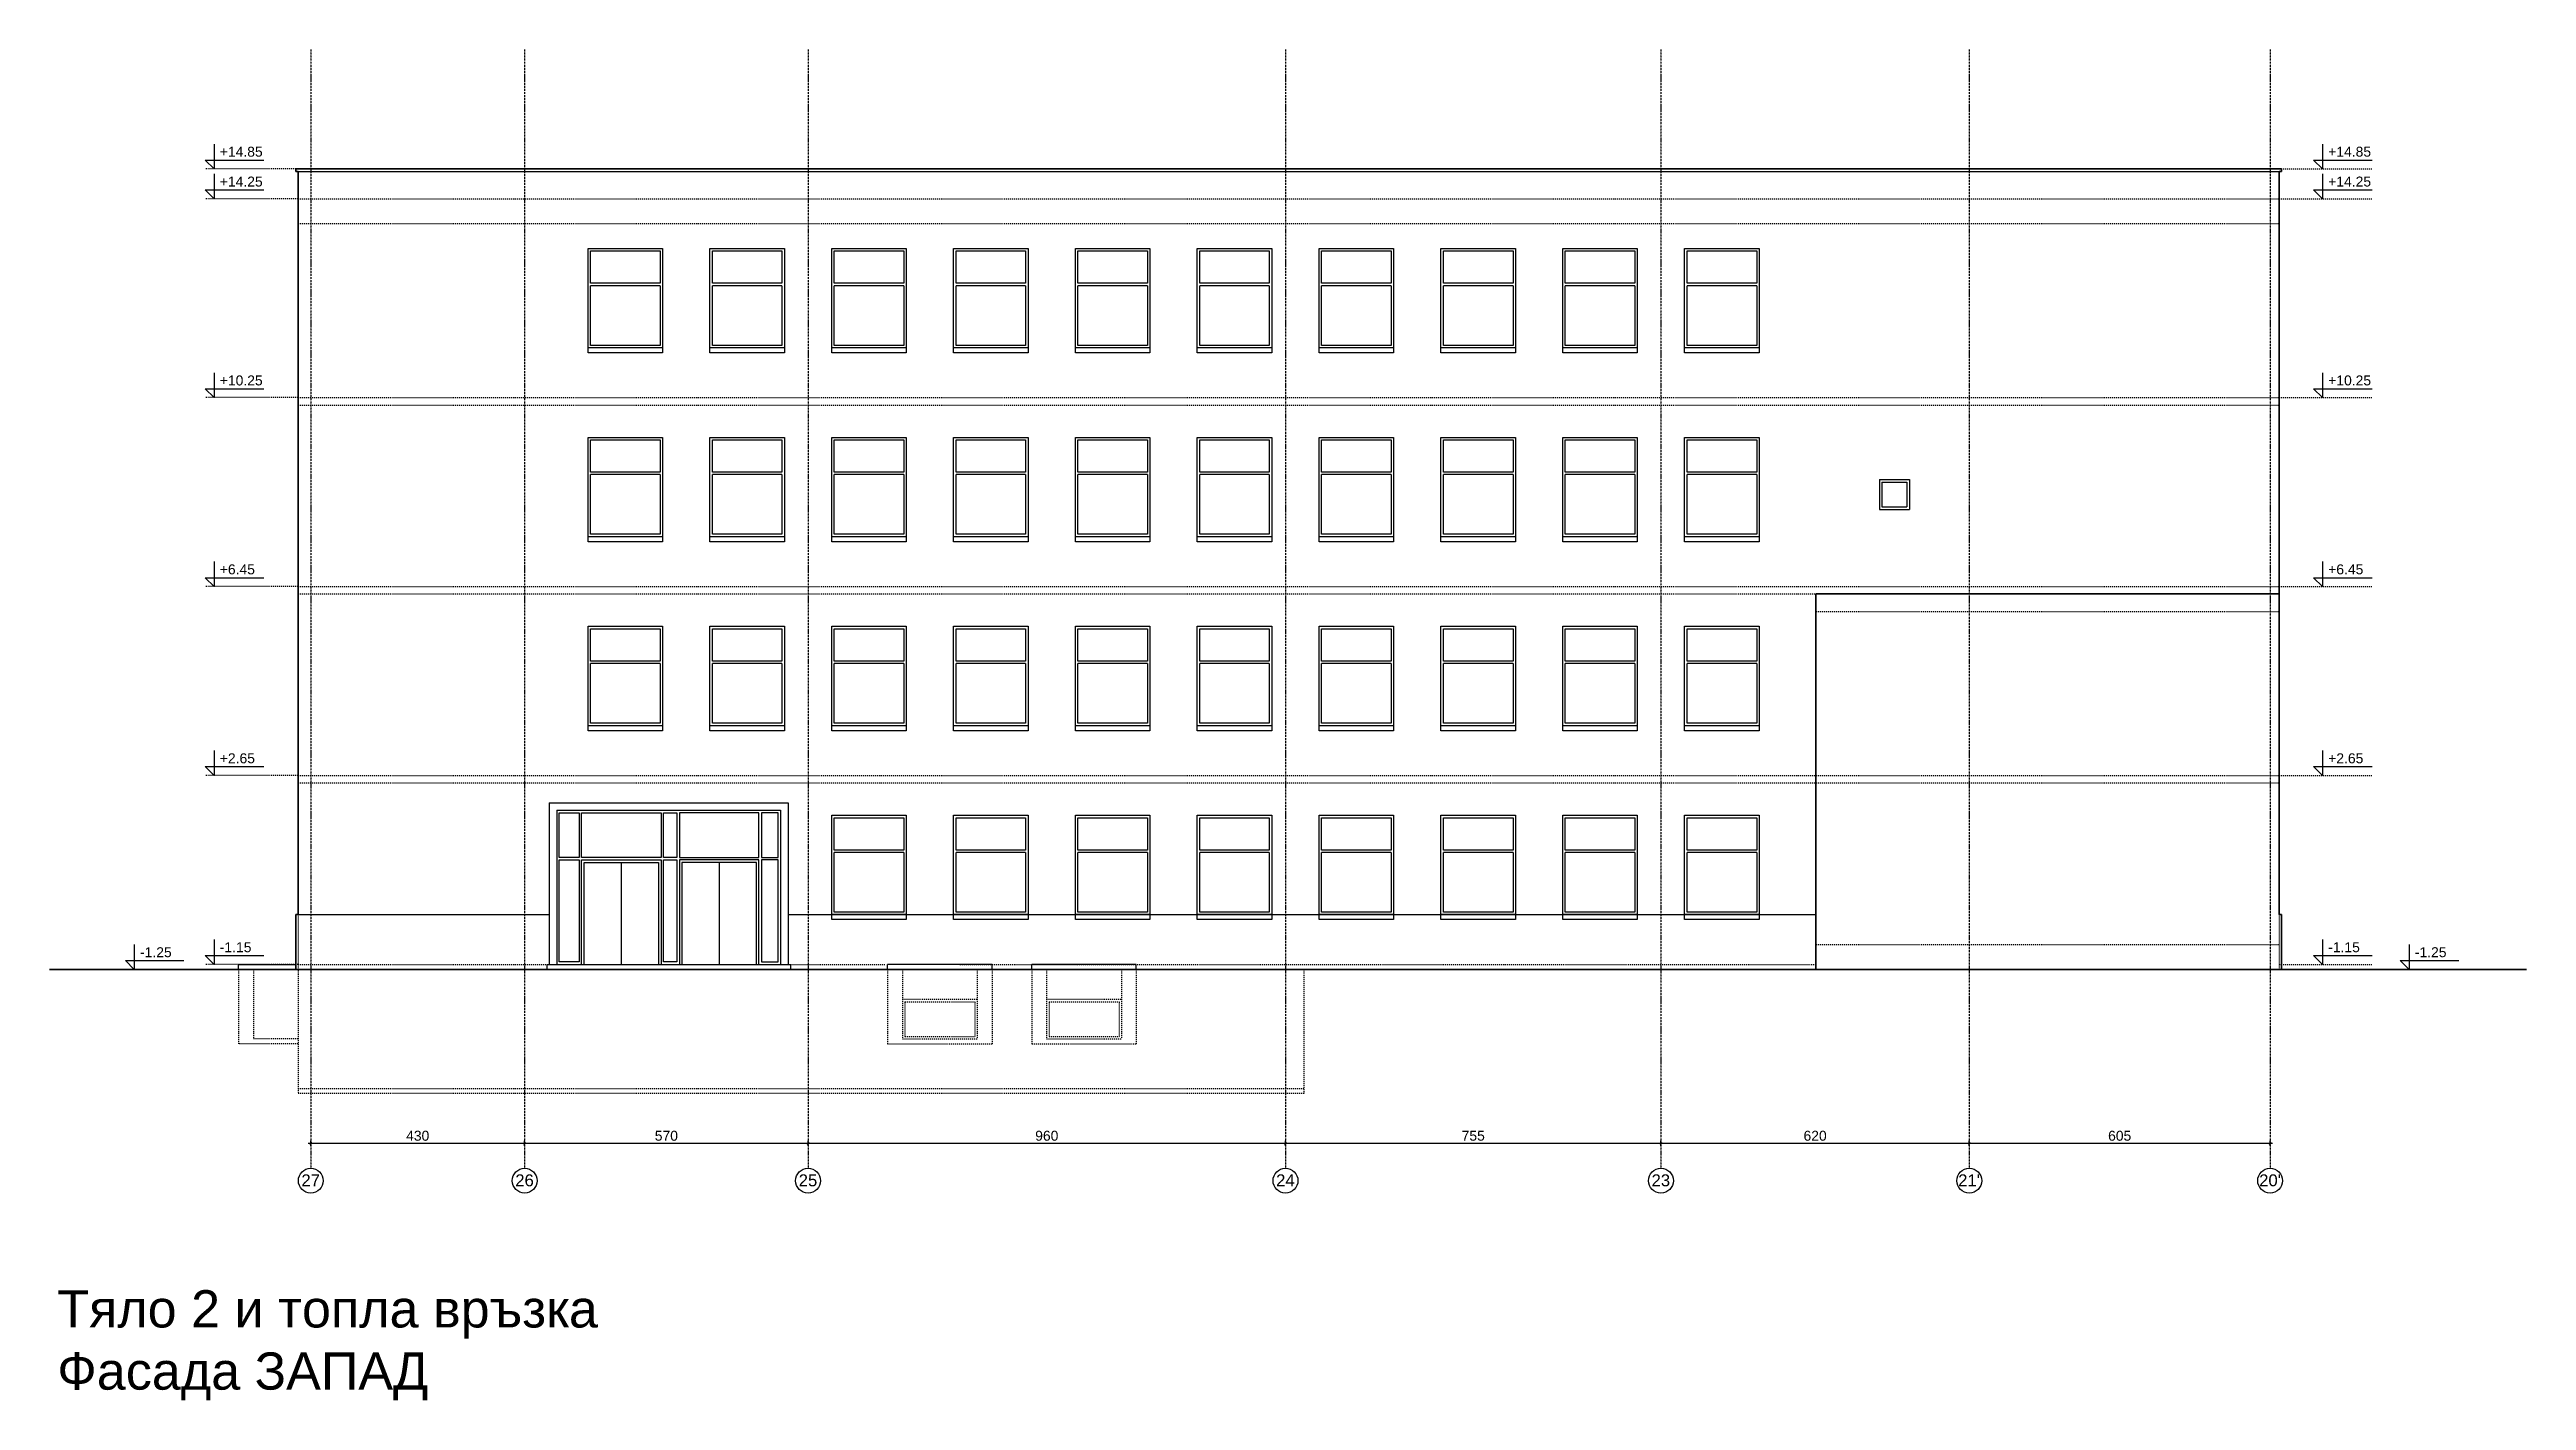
# Model space of a CAD drawing. Header units: inches. Extents: x -72385 to 39588, y -6525 to 66685.
# Drawn here: x 34607 to 39588, y 17634 to 20351 of the extents above; entities that cross this region are included whole.
import ezdxf

# ---------------------------------------------------------------- set-up
doc = ezdxf.new("R2010")
doc.units = ezdxf.units.IN
doc.header["$MEASUREMENT"] = 0
doc.linetypes.add('DashDot', pattern=[0.6, 0.4, -0.1, 0, -0.1])
doc.linetypes.add('Hidden', pattern=[0.4, 0.2, -0.2])
for name, color, linetype, lineweight in [('Надписи коти външни', 252, 'Continuous', 25), ('Надписи нива', 252, 'Continuous', 25), ('Надписи Оси', 252, 'Continuous', 25), ('Оси', 252, 'DashDot', 25), ('Фасади Разрези дебело', 7, 'Continuous', 35), ('Фасади Разрези пунктир', 253, 'Hidden', 25), ('Фасади Разрези средно', 252, 'Continuous', 30), ('Фасади Разрези тънко', 253, 'Continuous', 25)]:
    doc.layers.add(name, color=color, linetype=linetype, lineweight=lineweight)
doc.styles.add('Arial Regular', font='arial.ttf')
doc.styles.get("Standard").update_dxf_attribs({"font": 'arial.ttf'})
doc.dimstyles.new('Annotative', dxfattribs={"dimscale": 0, "dimtxt": 20, "dimasz": 5, "dimexe": 5, "dimexo": 5, "dimgap": 5, "dimtad": 1, "dimdec": 0, "dimzin": 0, "dimdsep": 46, "dimtxsty": 'Standard', "dimblk": 'ARCHTICK', "dimcen": 5, "dimdle": 5, "dimadec": 0, "dimazin": 0, "dimtfac": 1, "dimtdec": 0, "dimtofl": 0, "dimtmove": 0, "dimatfit": 3, "dimldrblk": 'ARCHTICK', "dimfxl": 5, "dimfxlon": 1, "dimtolj": 1, "dimtzin": 0, "dimarcsym": 1})

msp = doc.modelspace()

# ---------------------------------------------------------------- texts
at = {"ltscale": 10, "insert": (35230.5, 17855.6), "char_height": 75, "width": 1216.339, "attachment_point": 2, "style": 'Arial Regular'}
msp.add_mtext('\\pxql;Тяло 2 и топла връзка\\PФасада ЗАПАД', dxfattribs=at)
at = {"layer": 'Надписи нива', "ltscale": 10, "char_height": 20, "width": 180.489, "attachment_point": 1, "style": 'Arial Regular'}
for s, insert in [('+14.85', (34949.3, 20155.4)), ('+14.85', (39189.1, 20155.4)), ('+14.25', (34949.3, 20095.4)), ('+14.25', (39189.1, 20095.4)), ('+10.25', (34949.3, 19695.4)), ('+10.25', (39189.1, 19695.4)), ('+6.45', (34949.3, 19315.4)), ('+6.45', (39189.1, 19315.4)), ('+2.65', (34949.3, 18935.4)), ('+2.65', (39189.1, 18935.4)), ('-1.25', (34788.9, 18545.4)), ('-1.15', (34949.3, 18555.4)), ('-1.15', (39189.1, 18555.4)), ('-1.25', (39363.3, 18545.4))]:
    msp.add_mtext(s, dxfattribs=dict(at, insert=insert))
at = {"layer": 'Надписи Оси', "ltscale": 100, "char_height": 24, "width": 27.213, "attachment_point": 3, "style": 'Arial Regular'}
for s, insert in [('\\pxqc;27', (35145.7, 18088.6)), ('\\pxqc;26', (35575.7, 18088.6)), ('\\pxqc;25', (36145.7, 18088.6)), ('\\pxqc;24', (37105.7, 18088.6)), ('\\pxqc;23', (37860.7, 18088.6)), ("\\pxqc;21'", (38480.4, 18088.6)), ("\\pxqc;20'", (39085.7, 18088.6))]:
    msp.add_mtext(s, dxfattribs=dict(at, insert=insert))

# ---------------------------------------------------------------- blocks, each defined once
blk = doc.blocks.new('_ArchTick')
at = {"color": 0, "linetype": 'ByBlock', "const_width": 0.15}
blk.add_lwpolyline([(-0.5, -0.5), (0.5, 0.5)], dxfattribs=at)
blk = doc.blocks.new('*D7046')
at = {"layer": 'Defpoints', "color": 0, "ltscale": 10, "transparency": 16777216}
for p in [(38467.3, 18150.9), (38467.3, 18100.9), (39072.3, 18100.9)]:
    blk.add_point(p, dxfattribs=at)
at = {"layer": 'Надписи коти външни', "color": 0, "lineweight": -2, "ltscale": 10, "transparency": 16777216}
for p, q in [((39077.3, 18150.9), (38462.3, 18150.9)), ((38467.3, 18145.9), (38467.3, 18155.9)), ((39072.3, 18145.9), (39072.3, 18155.9))]:
    blk.add_line(p, q, dxfattribs=at)
at = {"layer": 'Надписи коти външни', "color": 0, "lineweight": -2, "ltscale": 10, "transparency": 16777216, "xscale": 5, "yscale": 5, "zscale": 5}
for p, rotation in [((38467.3, 18150.9), 180.0000000000106), ((39072.3, 18150.9), 1.06314956838105e-11)]:
    blk.add_blockref('_ArchTick', p, dxfattribs=dict(at, rotation=rotation))
at = {"layer": 'Надписи коти външни', "color": 0, "ltscale": 10, "transparency": 16777216, "insert": (38769.8, 18166.1), "char_height": 20, "attachment_point": 5}
blk.add_mtext('\\A1;605', dxfattribs=at)
blk = doc.blocks.new('*D7047')
at = {"layer": 'Defpoints', "color": 0, "ltscale": 10, "transparency": 16777216}
for p in [(37847.3, 18150.9), (37847.3, 18100.9), (38467.3, 18100.9)]:
    blk.add_point(p, dxfattribs=at)
at = {"layer": 'Надписи коти външни', "color": 0, "lineweight": -2, "ltscale": 10, "transparency": 16777216}
for p, q in [((38472.3, 18150.9), (37842.3, 18150.9)), ((37847.3, 18145.9), (37847.3, 18155.9)), ((38467.3, 18145.9), (38467.3, 18155.9))]:
    blk.add_line(p, q, dxfattribs=at)
at = {"layer": 'Надписи коти външни', "color": 0, "lineweight": -2, "ltscale": 10, "transparency": 16777216, "xscale": 5, "yscale": 5, "zscale": 5}
for p, rotation in [((37847.3, 18150.9), 180.0000000000108), ((38467.3, 18150.9), 1.079136779935652e-11)]:
    blk.add_blockref('_ArchTick', p, dxfattribs=dict(at, rotation=rotation))
at = {"layer": 'Надписи коти външни', "color": 0, "ltscale": 10, "transparency": 16777216, "insert": (38157.3, 18166.1), "char_height": 20, "attachment_point": 5}
blk.add_mtext('\\A1;620', dxfattribs=at)
blk = doc.blocks.new('*D7048')
at = {"layer": 'Defpoints', "color": 0, "ltscale": 10, "transparency": 16777216}
for p in [(37092.3, 18150.9), (37092.3, 18100.9), (37847.3, 18100.9)]:
    blk.add_point(p, dxfattribs=at)
at = {"layer": 'Надписи коти външни', "color": 0, "lineweight": -2, "ltscale": 10, "transparency": 16777216}
for p, q in [((37852.3, 18150.9), (37087.3, 18150.9)), ((37092.3, 18145.9), (37092.3, 18155.9)), ((37847.3, 18145.9), (37847.3, 18155.9))]:
    blk.add_line(p, q, dxfattribs=at)
at = {"layer": 'Надписи коти външни', "color": 0, "lineweight": -2, "ltscale": 10, "transparency": 16777216, "xscale": 5, "yscale": 5, "zscale": 5}
for p, rotation in [((37092.3, 18150.9), 180.0000000000108), ((37847.3, 18150.9), 1.079136779935652e-11)]:
    blk.add_blockref('_ArchTick', p, dxfattribs=dict(at, rotation=rotation))
at = {"layer": 'Надписи коти външни', "color": 0, "ltscale": 10, "transparency": 16777216, "insert": (37469.8, 18166.1), "char_height": 20, "attachment_point": 5}
blk.add_mtext('\\A1;755', dxfattribs=at)
blk = doc.blocks.new('*D7049')
at = {"layer": 'Defpoints', "color": 0, "ltscale": 10, "transparency": 16777216}
for p in [(36132.3, 18150.9), (36132.3, 18100.9), (37092.3, 18100.9)]:
    blk.add_point(p, dxfattribs=at)
at = {"layer": 'Надписи коти външни', "color": 0, "lineweight": -2, "ltscale": 10, "transparency": 16777216}
for p, q in [((37097.3, 18150.9), (36127.3, 18150.9)), ((36132.3, 18145.9), (36132.3, 18155.9)), ((37092.3, 18145.9), (37092.3, 18155.9))]:
    blk.add_line(p, q, dxfattribs=at)
at = {"layer": 'Надписи коти външни', "color": 0, "lineweight": -2, "ltscale": 10, "transparency": 16777216, "xscale": 5, "yscale": 5, "zscale": 5}
for p, rotation in [((36132.3, 18150.9), 180.0000000000111), ((37092.3, 18150.9), 1.111111203044857e-11)]:
    blk.add_blockref('_ArchTick', p, dxfattribs=dict(at, rotation=rotation))
at = {"layer": 'Надписи коти външни', "color": 0, "ltscale": 10, "transparency": 16777216, "insert": (36612.3, 18166.1), "char_height": 20, "attachment_point": 5}
blk.add_mtext('\\A1;960', dxfattribs=at)
blk = doc.blocks.new('*D7050')
at = {"layer": 'Defpoints', "color": 0, "ltscale": 10, "transparency": 16777216}
for p in [(35562.3, 18150.9), (35562.3, 18100.9), (36132.3, 18100.9)]:
    blk.add_point(p, dxfattribs=at)
at = {"layer": 'Надписи коти външни', "color": 0, "lineweight": -2, "ltscale": 10, "transparency": 16777216}
for p, q in [((36137.3, 18150.9), (35557.3, 18150.9)), ((35562.3, 18145.9), (35562.3, 18155.9)), ((36132.3, 18145.9), (36132.3, 18155.9))]:
    blk.add_line(p, q, dxfattribs=at)
at = {"layer": 'Надписи коти външни', "color": 0, "lineweight": -2, "ltscale": 10, "transparency": 16777216, "xscale": 5, "yscale": 5, "zscale": 5}
for p, rotation in [((35562.3, 18150.9), 180.000000000011), ((36132.3, 18150.9), 1.103117597267556e-11)]:
    blk.add_blockref('_ArchTick', p, dxfattribs=dict(at, rotation=rotation))
at = {"layer": 'Надписи коти външни', "color": 0, "ltscale": 10, "transparency": 16777216, "insert": (35847.3, 18166.1), "char_height": 20, "attachment_point": 5}
blk.add_mtext('\\A1;570', dxfattribs=at)
blk = doc.blocks.new('*D7051')
at = {"layer": 'Defpoints', "color": 0, "ltscale": 10, "transparency": 16777216}
for p in [(35132.3, 18150.9), (35132.3, 18100.9), (35562.3, 18100.9)]:
    blk.add_point(p, dxfattribs=at)
at = {"layer": 'Надписи коти външни', "color": 0, "lineweight": -2, "ltscale": 10, "transparency": 16777216}
for p, q in [((35567.3, 18150.9), (35127.3, 18150.9)), ((35132.3, 18145.9), (35132.3, 18155.9)), ((35562.3, 18145.9), (35562.3, 18155.9))]:
    blk.add_line(p, q, dxfattribs=at)
at = {"layer": 'Надписи коти външни', "color": 0, "lineweight": -2, "ltscale": 10, "transparency": 16777216, "xscale": 5, "yscale": 5, "zscale": 5}
for p, rotation in [((35132.3, 18150.9), 180.0000000000106), ((35562.3, 18150.9), 1.06314956838105e-11)]:
    blk.add_blockref('_ArchTick', p, dxfattribs=dict(at, rotation=rotation))
at = {"layer": 'Надписи коти външни', "color": 0, "ltscale": 10, "transparency": 16777216, "insert": (35347.3, 18166.1), "char_height": 20, "attachment_point": 5}
blk.add_mtext('\\A1;430', dxfattribs=at)

# ---------------------------------------------------------------- dimensions: what is measured, and where the dimension line sits
at = {"layer": 'Надписи коти външни', "ltscale": 10}
for p1, p2, picture, middle in [((35562.3, 18100.9), (35132.3, 18100.9), '*D7051', (35347.3, 18166.1)), ((36132.3, 18100.9), (35562.3, 18100.9), '*D7050', (35847.3, 18166.1)), ((37092.3, 18100.9), (36132.3, 18100.9), '*D7049', (36612.3, 18166.1)), ((37847.3, 18100.9), (37092.3, 18100.9), '*D7048', (37469.8, 18166.1)), ((38467.3, 18100.9), (37847.3, 18100.9), '*D7047', (38157.3, 18166.1)), ((39072.3, 18100.9), (38467.3, 18100.9), '*D7046', (38769.8, 18166.1))]:
    dim = msp.add_aligned_dim(p1=p1, p2=p2, distance=-50, dimstyle='Annotative', override={"dimscale": 0, "dimtix": 0, "dimtofl": 0, "dimtmove": 0, "dimatfit": 3}, dxfattribs=at)
    dim.commit()
    dim.dimension.update_dxf_attribs({"geometry": picture, "text_midpoint": middle})

# ---------------------------------------------------------------- linework, layer by layer
at = {"layer": 'Надписи нива', "ltscale": 10}
for p, q in [((34920, 20128.6), (35037.7, 20128.6)), ((34937.7, 20110.9), (34920, 20128.6)), ((34937.7, 20160.9), (34937.7, 20110.9)), ((39159.7, 20128.6), (39277.4, 20128.6)), ((39177.4, 20110.9), (39159.7, 20128.6)), ((39177.4, 20160.9), (39177.4, 20110.9)), ((34937.7, 20100.9), (34937.7, 20050.9)), ((39177.4, 20100.9), (39177.4, 20050.9)), ((34920, 20068.6), (35037.7, 20068.6)), ((34937.7, 20050.9), (34920, 20068.6)), ((39159.7, 20068.6), (39277.4, 20068.6)), ((39177.4, 20050.9), (39159.7, 20068.6)), ((34937.7, 19700.9), (34937.7, 19650.9)), ((39177.4, 19700.9), (39177.4, 19650.9)), ((34920, 19668.6), (35037.7, 19668.6)), ((34937.7, 19650.9), (34920, 19668.6)), ((39159.7, 19668.6), (39277.4, 19668.6)), ((39177.4, 19650.9), (39159.7, 19668.6)), ((34920, 19288.6), (35037.7, 19288.6)), ((34937.7, 19270.9), (34920, 19288.6)), ((34937.7, 19320.9), (34937.7, 19270.9)), ((39159.7, 19288.6), (39277.4, 19288.6)), ((39177.4, 19270.9), (39159.7, 19288.6)), ((39177.4, 19320.9), (39177.4, 19270.9)), ((34937.7, 18940.9), (34937.7, 18890.9)), ((39177.4, 18940.9), (39177.4, 18890.9)), ((34920, 18908.6), (35037.7, 18908.6)), ((34937.7, 18890.9), (34920, 18908.6)), ((39159.7, 18908.6), (39277.4, 18908.6)), ((39177.4, 18890.9), (39159.7, 18908.6)), ((34777.2, 18550.9), (34777.2, 18500.9)), ((34937.7, 18560.9), (34937.7, 18510.9)), ((39177.4, 18560.9), (39177.4, 18510.9)), ((39351.6, 18550.9), (39351.6, 18500.9)), ((34759.5, 18518.6), (34877.2, 18518.6)), ((34777.2, 18500.9), (34759.5, 18518.6)), ((34920, 18528.6), (35037.7, 18528.6)), ((34937.7, 18510.9), (34920, 18528.6)), ((39159.7, 18528.6), (39277.4, 18528.6)), ((39177.4, 18510.9), (39159.7, 18528.6)), ((39333.9, 18518.6), (39451.6, 18518.6)), ((39351.6, 18500.9), (39333.9, 18518.6))]:
    msp.add_line(p, q, dxfattribs=at)
at = {"layer": 'Надписи нива', "linetype": 'Hidden', "ltscale": 10}
for p, q in [((35106.9, 20110.9), (34920, 20110.9)), ((39090.5, 20110.9), (39277.4, 20110.9)), ((35106.9, 20050.9), (34920, 20050.9)), ((39090.5, 20050.9), (39277.4, 20050.9)), ((35106.9, 19650.9), (34920, 19650.9)), ((39090.5, 19650.9), (39277.4, 19650.9)), ((35106.9, 19270.9), (34920, 19270.9)), ((39090.5, 19270.9), (39277.4, 19270.9)), ((35106.9, 18890.9), (34920, 18890.9)), ((39090.5, 18890.9), (39277.4, 18890.9)), ((35106.9, 18510.9), (34920, 18510.9)), ((39090.5, 18510.9), (39277.4, 18510.9))]:
    msp.add_line(p, q, dxfattribs=at)
at = {"layer": 'Надписи Оси', "ltscale": 50}
for centre in [(35132.3, 18075.9), (35562.3, 18075.9), (36132.3, 18075.9), (37092.3, 18075.9), (37847.3, 18075.9), (38467.3, 18075.9), (39072.3, 18075.9)]:
    msp.add_circle(centre, 25, dxfattribs=at)
at = {"layer": 'Оси', "ltscale": 10}
for p, q in [((35132.3, 20350.9), (35132.3, 18100.9)), ((35562.3, 20350.9), (35562.3, 18100.9)), ((36132.3, 20350.9), (36132.3, 18100.9)), ((37092.3, 20350.9), (37092.3, 18100.9)), ((37847.3, 20350.9), (37847.3, 18100.9)), ((38467.3, 20350.9), (38467.3, 18100.9)), ((39072.3, 20350.9), (39072.3, 18100.9))]:
    msp.add_line(p, q, dxfattribs=at)
at = {"layer": 'Фасади Разрези дебело', "ltscale": 10}
for p, q in [((35101.9, 20110.9), (35101.9, 20105.9)), ((35106.9, 20105.9), (35101.9, 20105.9)), ((35106.9, 20105.9), (35106.9, 18610.9)), ((39090.5, 20105.9), (39090.5, 18610.9)), ((39090.5, 20105.9), (39095.5, 20105.9)), ((39095.5, 20110.9), (39095.5, 20105.9)), ((38158.9, 19255.9), (38158.9, 18500.9)), ((35101.9, 18610.9), (35101.9, 18500.9)), ((35106.9, 18610.9), (35101.9, 18610.9)), ((39090.5, 18610.9), (39095.5, 18610.9)), ((39095.5, 18610.9), (39095.5, 18500.9))]:
    msp.add_line(p, q, dxfattribs=at)
at = {"layer": 'Фасади Разрези дебело', "ltscale": 10, "extrusion": (-1.22465e-16, 1, -2.22045e-16)}
msp.add_line((35101.9, 20110.9), (39095.5, 20110.9), dxfattribs=at)
at = {"layer": 'Фасади Разрези дебело', "ltscale": 10, "extrusion": (2.5431e-15, 1, -2.22045e-16)}
msp.add_line((38158.9, 19255.9), (39090.5, 19255.9), dxfattribs=at)
at = {"layer": 'Фасади Разрези дебело', "ltscale": 10, "extrusion": (1.2091e-15, 1, -2.22045e-16)}
msp.add_line((34606.9, 18500.9), (39587.8, 18500.9), dxfattribs=at)
at = {"layer": 'Фасади Разрези пунктир', "ltscale": 10, "extrusion": (-1.22465e-16, 1, -2.22045e-16)}
for p, q in [((35106.9, 20050.9), (39090.5, 20050.9)), ((35106.9, 20000.9), (39090.5, 20000.9)), ((35106.9, 19650.9), (39090.5, 19650.9)), ((35106.9, 19635.9), (39090.5, 19635.9)), ((35106.9, 19270.9), (39090.5, 19270.9)), ((35106.9, 19255.9), (38158.9, 19255.9)), ((38158.9, 19220.9), (39090.5, 19220.9)), ((35106.9, 18890.9), (38158.9, 18890.9)), ((38158.9, 18890.9), (39090.5, 18890.9)), ((35106.9, 18875.9), (38158.9, 18875.9)), ((38158.9, 18875.9), (39090.5, 18875.9)), ((38158.9, 18550.9), (39090.5, 18550.9)), ((35106.9, 18510.9), (35606.9, 18510.9)), ((36096.9, 18510.9), (36287.7, 18510.9)), ((36437.7, 18510.9), (38158.9, 18510.9))]:
    msp.add_line(p, q, dxfattribs=at)
at = {"layer": 'Фасади Разрези пунктир', "ltscale": 10}
for p, q in [((35106.9, 18610.9), (35106.9, 18250.9)), ((39090.5, 18610.9), (39090.5, 18500.9)), ((34987.2, 18500.9), (34987.2, 18350.9)), ((35016.9, 18500.9), (35016.9, 18360.9)), ((36292.3, 18500.9), (36292.3, 18350.9)), ((36322, 18500.9), (36322, 18360.9)), ((36472.6, 18500.9), (36472.6, 18360.9)), ((36502.3, 18500.9), (36502.3, 18350.9)), ((36582.3, 18500.9), (36582.3, 18350.9)), ((36612, 18500.9), (36612, 18360.9)), ((36762.6, 18500.9), (36762.6, 18360.9)), ((36792.3, 18500.9), (36792.3, 18350.9)), ((37128.9, 18500.9), (37128.9, 18250.9)), ((36327, 18435.9), (36327, 18365.9)), ((36467.6, 18435.9), (36467.6, 18365.9)), ((36617, 18435.9), (36617, 18365.9)), ((36757.6, 18435.9), (36757.6, 18365.9))]:
    msp.add_line(p, q, dxfattribs=at)
at = {"layer": 'Фасади Разрези пунктир', "ltscale": 10, "extrusion": (7.84095e-16, 1, -2.22045e-16)}
for p, q in [((36322, 18440.9), (36472.6, 18440.9)), ((36327, 18435.9), (36467.6, 18435.9)), ((36612, 18440.9), (36762.6, 18440.9)), ((36617, 18435.9), (36757.6, 18435.9)), ((36292.3, 18350.9), (36502.3, 18350.9)), ((36322, 18360.9), (36472.6, 18360.9)), ((36327, 18365.9), (36467.6, 18365.9)), ((36582.3, 18350.9), (36792.3, 18350.9)), ((36612, 18360.9), (36762.6, 18360.9)), ((36617, 18365.9), (36757.6, 18365.9))]:
    msp.add_line(p, q, dxfattribs=at)
at = {"layer": 'Фасади Разрези пунктир', "ltscale": 10, "extrusion": (-7.84095e-16, 1, -2.22045e-16)}
for p, q in [((35106.9, 18350.9), (34987.2, 18350.9)), ((35106.9, 18360.9), (35016.9, 18360.9))]:
    msp.add_line(p, q, dxfattribs=at)
at = {"layer": 'Фасади Разрези пунктир', "ltscale": 10, "extrusion": (1.22465e-16, 1, -2.22045e-16)}
for p, q in [((37128.9, 18260.9), (35106.9, 18260.9)), ((37128.9, 18250.9), (35106.9, 18250.9))]:
    msp.add_line(p, q, dxfattribs=at)
at = {"layer": 'Фасади Разрези средно', "ltscale": 10}
for p, q in [((35611.9, 18835.9), (35611.9, 18510.9)), ((36091.9, 18835.9), (36091.9, 18510.9)), ((35626.9, 18820.9), (35626.9, 18510.9)), ((36076.9, 18820.9), (36076.9, 18510.9)), ((35606.9, 18510.9), (35606.9, 18500.9)), ((36096.9, 18510.9), (36096.9, 18500.9))]:
    msp.add_line(p, q, dxfattribs=at)
at = {"layer": 'Фасади Разрези средно', "ltscale": 10, "extrusion": (-1.22465e-16, 1, -2.22045e-16)}
for p, q in [((35611.9, 18835.9), (36091.9, 18835.9)), ((35626.9, 18820.9), (36076.9, 18820.9)), ((35606.9, 18510.9), (36096.9, 18510.9))]:
    msp.add_line(p, q, dxfattribs=at)
at = {"layer": 'Фасади Разрези тънко', "ltscale": 10, "extrusion": (-1.22465e-16, 1, -2.22045e-16)}
for p, q in [((35106.9, 20105.9), (39090.5, 20105.9)), ((38286.8, 19485.9), (38346.8, 19485.9)), ((38291.8, 19480.9), (38341.8, 19480.9)), ((38286.8, 19425.9), (38346.8, 19425.9)), ((38291.8, 19430.9), (38341.8, 19430.9))]:
    msp.add_line(p, q, dxfattribs=at)
at = {"layer": 'Фасади Разрези тънко', "ltscale": 10}
for p, q in [((35689.8, 19950.9), (35839.8, 19950.9)), ((35689.8, 19750.9), (35689.8, 19950.9)), ((35694.8, 19945.9), (35834.8, 19945.9)), ((35694.8, 19880.9), (35694.8, 19945.9)), ((35834.8, 19945.9), (35834.8, 19880.9)), ((35839.8, 19950.9), (35839.8, 19750.9)), ((35934.8, 19950.9), (36084.8, 19950.9)), ((35934.8, 19750.9), (35934.8, 19950.9)), ((35939.8, 19945.9), (36079.8, 19945.9)), ((35939.8, 19880.9), (35939.8, 19945.9)), ((36079.8, 19945.9), (36079.8, 19880.9)), ((36084.8, 19950.9), (36084.8, 19750.9)), ((36179.8, 19950.9), (36329.8, 19950.9)), ((36179.8, 19750.9), (36179.8, 19950.9)), ((36184.8, 19945.9), (36324.8, 19945.9)), ((36184.8, 19880.9), (36184.8, 19945.9)), ((36324.8, 19945.9), (36324.8, 19880.9)), ((36329.8, 19950.9), (36329.8, 19750.9)), ((36424.8, 19950.9), (36574.8, 19950.9)), ((36424.8, 19750.9), (36424.8, 19950.9)), ((36429.8, 19945.9), (36569.8, 19945.9)), ((36429.8, 19880.9), (36429.8, 19945.9)), ((36569.8, 19945.9), (36569.8, 19880.9)), ((36574.8, 19950.9), (36574.8, 19750.9)), ((36669.8, 19950.9), (36819.8, 19950.9)), ((36669.8, 19750.9), (36669.8, 19950.9)), ((36674.8, 19945.9), (36814.8, 19945.9)), ((36674.8, 19880.9), (36674.8, 19945.9)), ((36814.8, 19945.9), (36814.8, 19880.9)), ((36819.8, 19950.9), (36819.8, 19750.9)), ((36914.8, 19950.9), (37064.8, 19950.9)), ((36914.8, 19750.9), (36914.8, 19950.9)), ((36919.8, 19945.9), (37059.8, 19945.9)), ((36919.8, 19880.9), (36919.8, 19945.9)), ((37059.8, 19945.9), (37059.8, 19880.9)), ((37064.8, 19950.9), (37064.8, 19750.9)), ((37159.8, 19950.9), (37309.8, 19950.9)), ((37159.8, 19750.9), (37159.8, 19950.9)), ((37164.8, 19945.9), (37304.8, 19945.9)), ((37164.8, 19880.9), (37164.8, 19945.9)), ((37304.8, 19945.9), (37304.8, 19880.9)), ((37309.8, 19950.9), (37309.8, 19750.9)), ((37404.8, 19950.9), (37554.8, 19950.9)), ((37404.8, 19750.9), (37404.8, 19950.9)), ((37409.8, 19945.9), (37549.8, 19945.9)), ((37409.8, 19880.9), (37409.8, 19945.9)), ((37549.8, 19945.9), (37549.8, 19880.9)), ((37554.8, 19950.9), (37554.8, 19750.9)), ((37649.8, 19950.9), (37799.8, 19950.9)), ((37649.8, 19750.9), (37649.8, 19950.9)), ((37654.8, 19945.9), (37794.8, 19945.9)), ((37654.8, 19880.9), (37654.8, 19945.9)), ((37794.8, 19945.9), (37794.8, 19880.9)), ((37799.8, 19950.9), (37799.8, 19750.9)), ((37894.8, 19950.9), (38044.8, 19950.9)), ((37894.8, 19750.9), (37894.8, 19950.9)), ((37899.8, 19945.9), (38039.8, 19945.9)), ((37899.8, 19880.9), (37899.8, 19945.9)), ((38039.8, 19945.9), (38039.8, 19880.9)), ((38044.8, 19950.9), (38044.8, 19750.9)), ((35834.8, 19880.9), (35694.8, 19880.9)), ((35834.8, 19875.9), (35694.8, 19875.9)), ((35694.8, 19755.9), (35694.8, 19875.9)), ((35834.8, 19875.9), (35834.8, 19755.9)), ((36079.8, 19880.9), (35939.8, 19880.9)), ((36079.8, 19875.9), (35939.8, 19875.9)), ((35939.8, 19755.9), (35939.8, 19875.9)), ((36079.8, 19875.9), (36079.8, 19755.9)), ((36324.8, 19880.9), (36184.8, 19880.9)), ((36324.8, 19875.9), (36184.8, 19875.9)), ((36184.8, 19755.9), (36184.8, 19875.9)), ((36324.8, 19875.9), (36324.8, 19755.9)), ((36569.8, 19880.9), (36429.8, 19880.9)), ((36569.8, 19875.9), (36429.8, 19875.9)), ((36429.8, 19755.9), (36429.8, 19875.9)), ((36569.8, 19875.9), (36569.8, 19755.9)), ((36814.8, 19880.9), (36674.8, 19880.9)), ((36814.8, 19875.9), (36674.8, 19875.9)), ((36674.8, 19755.9), (36674.8, 19875.9)), ((36814.8, 19875.9), (36814.8, 19755.9)), ((37059.8, 19880.9), (36919.8, 19880.9)), ((37059.8, 19875.9), (36919.8, 19875.9)), ((36919.8, 19755.9), (36919.8, 19875.9)), ((37059.8, 19875.9), (37059.8, 19755.9)), ((37304.8, 19880.9), (37164.8, 19880.9)), ((37304.8, 19875.9), (37164.8, 19875.9)), ((37164.8, 19755.9), (37164.8, 19875.9)), ((37304.8, 19875.9), (37304.8, 19755.9)), ((37549.8, 19880.9), (37409.8, 19880.9)), ((37549.8, 19875.9), (37409.8, 19875.9)), ((37409.8, 19755.9), (37409.8, 19875.9)), ((37549.8, 19875.9), (37549.8, 19755.9)), ((37794.8, 19880.9), (37654.8, 19880.9)), ((37794.8, 19875.9), (37654.8, 19875.9)), ((37654.8, 19755.9), (37654.8, 19875.9)), ((37794.8, 19875.9), (37794.8, 19755.9)), ((38039.8, 19880.9), (37899.8, 19880.9)), ((38039.8, 19875.9), (37899.8, 19875.9)), ((37899.8, 19755.9), (37899.8, 19875.9)), ((38039.8, 19875.9), (38039.8, 19755.9)), ((35839.8, 19750.9), (35689.8, 19750.9)), ((35689.8, 19740.9), (35689.8, 19750.9)), ((35839.8, 19740.9), (35689.8, 19740.9)), ((35834.8, 19755.9), (35694.8, 19755.9)), ((35839.8, 19750.9), (35839.8, 19740.9)), ((36084.8, 19750.9), (35934.8, 19750.9)), ((35934.8, 19740.9), (35934.8, 19750.9)), ((36084.8, 19740.9), (35934.8, 19740.9)), ((36079.8, 19755.9), (35939.8, 19755.9)), ((36084.8, 19750.9), (36084.8, 19740.9)), ((36329.8, 19750.9), (36179.8, 19750.9)), ((36179.8, 19740.9), (36179.8, 19750.9)), ((36329.8, 19740.9), (36179.8, 19740.9)), ((36324.8, 19755.9), (36184.8, 19755.9)), ((36329.8, 19750.9), (36329.8, 19740.9)), ((36574.8, 19750.9), (36424.8, 19750.9)), ((36424.8, 19740.9), (36424.8, 19750.9)), ((36574.8, 19740.9), (36424.8, 19740.9)), ((36569.8, 19755.9), (36429.8, 19755.9)), ((36574.8, 19750.9), (36574.8, 19740.9)), ((36819.8, 19750.9), (36669.8, 19750.9)), ((36669.8, 19740.9), (36669.8, 19750.9)), ((36819.8, 19740.9), (36669.8, 19740.9)), ((36814.8, 19755.9), (36674.8, 19755.9)), ((36819.8, 19750.9), (36819.8, 19740.9)), ((37064.8, 19750.9), (36914.8, 19750.9)), ((36914.8, 19740.9), (36914.8, 19750.9)), ((37064.8, 19740.9), (36914.8, 19740.9)), ((37059.8, 19755.9), (36919.8, 19755.9)), ((37064.8, 19750.9), (37064.8, 19740.9)), ((37309.8, 19750.9), (37159.8, 19750.9)), ((37159.8, 19740.9), (37159.8, 19750.9)), ((37309.8, 19740.9), (37159.8, 19740.9)), ((37304.8, 19755.9), (37164.8, 19755.9)), ((37309.8, 19750.9), (37309.8, 19740.9)), ((37554.8, 19750.9), (37404.8, 19750.9)), ((37404.8, 19740.9), (37404.8, 19750.9)), ((37554.8, 19740.9), (37404.8, 19740.9)), ((37549.8, 19755.9), (37409.8, 19755.9)), ((37554.8, 19750.9), (37554.8, 19740.9)), ((37799.8, 19750.9), (37649.8, 19750.9)), ((37649.8, 19740.9), (37649.8, 19750.9)), ((37799.8, 19740.9), (37649.8, 19740.9)), ((37794.8, 19755.9), (37654.8, 19755.9)), ((37799.8, 19750.9), (37799.8, 19740.9)), ((38044.8, 19750.9), (37894.8, 19750.9)), ((37894.8, 19740.9), (37894.8, 19750.9)), ((38044.8, 19740.9), (37894.8, 19740.9)), ((38039.8, 19755.9), (37899.8, 19755.9)), ((38044.8, 19750.9), (38044.8, 19740.9)), ((35689.8, 19570.9), (35839.8, 19570.9)), ((35689.8, 19370.9), (35689.8, 19570.9)), ((35694.8, 19565.9), (35834.8, 19565.9)), ((35694.8, 19500.9), (35694.8, 19565.9)), ((35834.8, 19565.9), (35834.8, 19500.9)), ((35839.8, 19570.9), (35839.8, 19370.9)), ((35934.8, 19570.9), (36084.8, 19570.9)), ((35934.8, 19370.9), (35934.8, 19570.9)), ((35939.8, 19565.9), (36079.8, 19565.9)), ((35939.8, 19500.9), (35939.8, 19565.9)), ((36079.8, 19565.9), (36079.8, 19500.9)), ((36084.8, 19570.9), (36084.8, 19370.9)), ((36179.8, 19570.9), (36329.8, 19570.9)), ((36179.8, 19370.9), (36179.8, 19570.9)), ((36184.8, 19565.9), (36324.8, 19565.9)), ((36184.8, 19500.9), (36184.8, 19565.9)), ((36324.8, 19565.9), (36324.8, 19500.9)), ((36329.8, 19570.9), (36329.8, 19370.9)), ((36424.8, 19570.9), (36574.8, 19570.9)), ((36424.8, 19370.9), (36424.8, 19570.9)), ((36429.8, 19565.9), (36569.8, 19565.9)), ((36429.8, 19500.9), (36429.8, 19565.9)), ((36569.8, 19565.9), (36569.8, 19500.9)), ((36574.8, 19570.9), (36574.8, 19370.9)), ((36669.8, 19570.9), (36819.8, 19570.9)), ((36669.8, 19370.9), (36669.8, 19570.9)), ((36674.8, 19565.9), (36814.8, 19565.9)), ((36674.8, 19500.9), (36674.8, 19565.9)), ((36814.8, 19565.9), (36814.8, 19500.9)), ((36819.8, 19570.9), (36819.8, 19370.9)), ((36914.8, 19570.9), (37064.8, 19570.9)), ((36914.8, 19370.9), (36914.8, 19570.9)), ((36919.8, 19565.9), (37059.8, 19565.9)), ((36919.8, 19500.9), (36919.8, 19565.9)), ((37059.8, 19565.9), (37059.8, 19500.9)), ((37064.8, 19570.9), (37064.8, 19370.9)), ((37159.8, 19570.9), (37309.8, 19570.9)), ((37159.8, 19370.9), (37159.8, 19570.9)), ((37164.8, 19565.9), (37304.8, 19565.9)), ((37164.8, 19500.9), (37164.8, 19565.9)), ((37304.8, 19565.9), (37304.8, 19500.9)), ((37309.8, 19570.9), (37309.8, 19370.9)), ((37404.8, 19570.9), (37554.8, 19570.9)), ((37404.8, 19370.9), (37404.8, 19570.9)), ((37409.8, 19565.9), (37549.8, 19565.9)), ((37409.8, 19500.9), (37409.8, 19565.9)), ((37549.8, 19565.9), (37549.8, 19500.9)), ((37554.8, 19570.9), (37554.8, 19370.9)), ((37649.8, 19570.9), (37799.8, 19570.9)), ((37649.8, 19370.9), (37649.8, 19570.9)), ((37654.8, 19565.9), (37794.8, 19565.9)), ((37654.8, 19500.9), (37654.8, 19565.9)), ((37794.8, 19565.9), (37794.8, 19500.9)), ((37799.8, 19570.9), (37799.8, 19370.9)), ((37894.8, 19570.9), (38044.8, 19570.9)), ((37894.8, 19370.9), (37894.8, 19570.9)), ((37899.8, 19565.9), (38039.8, 19565.9)), ((37899.8, 19500.9), (37899.8, 19565.9)), ((38039.8, 19565.9), (38039.8, 19500.9)), ((38044.8, 19570.9), (38044.8, 19370.9)), ((35834.8, 19500.9), (35694.8, 19500.9)), ((35834.8, 19495.9), (35694.8, 19495.9)), ((35694.8, 19375.9), (35694.8, 19495.9)), ((35834.8, 19495.9), (35834.8, 19375.9)), ((36079.8, 19500.9), (35939.8, 19500.9)), ((36079.8, 19495.9), (35939.8, 19495.9)), ((35939.8, 19375.9), (35939.8, 19495.9)), ((36079.8, 19495.9), (36079.8, 19375.9)), ((36324.8, 19500.9), (36184.8, 19500.9)), ((36324.8, 19495.9), (36184.8, 19495.9)), ((36184.8, 19375.9), (36184.8, 19495.9)), ((36324.8, 19495.9), (36324.8, 19375.9)), ((36569.8, 19500.9), (36429.8, 19500.9)), ((36569.8, 19495.9), (36429.8, 19495.9)), ((36429.8, 19375.9), (36429.8, 19495.9)), ((36569.8, 19495.9), (36569.8, 19375.9)), ((36814.8, 19500.9), (36674.8, 19500.9)), ((36814.8, 19495.9), (36674.8, 19495.9)), ((36674.8, 19375.9), (36674.8, 19495.9)), ((36814.8, 19495.9), (36814.8, 19375.9)), ((37059.8, 19500.9), (36919.8, 19500.9)), ((37059.8, 19495.9), (36919.8, 19495.9)), ((36919.8, 19375.9), (36919.8, 19495.9)), ((37059.8, 19495.9), (37059.8, 19375.9)), ((37304.8, 19500.9), (37164.8, 19500.9)), ((37304.8, 19495.9), (37164.8, 19495.9)), ((37164.8, 19375.9), (37164.8, 19495.9)), ((37304.8, 19495.9), (37304.8, 19375.9)), ((37549.8, 19500.9), (37409.8, 19500.9)), ((37549.8, 19495.9), (37409.8, 19495.9)), ((37409.8, 19375.9), (37409.8, 19495.9)), ((37549.8, 19495.9), (37549.8, 19375.9)), ((37794.8, 19500.9), (37654.8, 19500.9)), ((37794.8, 19495.9), (37654.8, 19495.9)), ((37654.8, 19375.9), (37654.8, 19495.9)), ((37794.8, 19495.9), (37794.8, 19375.9)), ((38039.8, 19500.9), (37899.8, 19500.9)), ((38039.8, 19495.9), (37899.8, 19495.9)), ((37899.8, 19375.9), (37899.8, 19495.9)), ((38039.8, 19495.9), (38039.8, 19375.9)), ((38286.8, 19485.9), (38286.8, 19425.9)), ((38291.8, 19480.9), (38291.8, 19430.9)), ((38341.8, 19480.9), (38341.8, 19430.9)), ((38346.8, 19485.9), (38346.8, 19425.9)), ((35834.8, 19375.9), (35694.8, 19375.9)), ((36079.8, 19375.9), (35939.8, 19375.9)), ((36324.8, 19375.9), (36184.8, 19375.9)), ((36569.8, 19375.9), (36429.8, 19375.9)), ((36814.8, 19375.9), (36674.8, 19375.9)), ((37059.8, 19375.9), (36919.8, 19375.9)), ((37304.8, 19375.9), (37164.8, 19375.9)), ((37549.8, 19375.9), (37409.8, 19375.9)), ((37794.8, 19375.9), (37654.8, 19375.9)), ((38039.8, 19375.9), (37899.8, 19375.9)), ((35839.8, 19370.9), (35689.8, 19370.9)), ((35689.8, 19360.9), (35689.8, 19370.9)), ((35839.8, 19360.9), (35689.8, 19360.9)), ((35839.8, 19370.9), (35839.8, 19360.9)), ((36084.8, 19370.9), (35934.8, 19370.9)), ((35934.8, 19360.9), (35934.8, 19370.9)), ((36084.8, 19360.9), (35934.8, 19360.9)), ((36084.8, 19370.9), (36084.8, 19360.9)), ((36329.8, 19370.9), (36179.8, 19370.9)), ((36179.8, 19360.9), (36179.8, 19370.9)), ((36329.8, 19360.9), (36179.8, 19360.9)), ((36329.8, 19370.9), (36329.8, 19360.9)), ((36574.8, 19370.9), (36424.8, 19370.9)), ((36424.8, 19360.9), (36424.8, 19370.9)), ((36574.8, 19360.9), (36424.8, 19360.9)), ((36574.8, 19370.9), (36574.8, 19360.9)), ((36819.8, 19370.9), (36669.8, 19370.9)), ((36669.8, 19360.9), (36669.8, 19370.9)), ((36819.8, 19360.9), (36669.8, 19360.9)), ((36819.8, 19370.9), (36819.8, 19360.9)), ((37064.8, 19370.9), (36914.8, 19370.9)), ((36914.8, 19360.9), (36914.8, 19370.9)), ((37064.8, 19360.9), (36914.8, 19360.9)), ((37064.8, 19370.9), (37064.8, 19360.9)), ((37309.8, 19370.9), (37159.8, 19370.9)), ((37159.8, 19360.9), (37159.8, 19370.9)), ((37309.8, 19360.9), (37159.8, 19360.9)), ((37309.8, 19370.9), (37309.8, 19360.9)), ((37554.8, 19370.9), (37404.8, 19370.9)), ((37404.8, 19360.9), (37404.8, 19370.9)), ((37554.8, 19360.9), (37404.8, 19360.9)), ((37554.8, 19370.9), (37554.8, 19360.9)), ((37799.8, 19370.9), (37649.8, 19370.9)), ((37649.8, 19360.9), (37649.8, 19370.9)), ((37799.8, 19360.9), (37649.8, 19360.9)), ((37799.8, 19370.9), (37799.8, 19360.9)), ((38044.8, 19370.9), (37894.8, 19370.9)), ((37894.8, 19360.9), (37894.8, 19370.9)), ((38044.8, 19360.9), (37894.8, 19360.9)), ((38044.8, 19370.9), (38044.8, 19360.9)), ((35689.8, 19190.9), (35839.8, 19190.9)), ((35689.8, 18990.9), (35689.8, 19190.9)), ((35694.8, 19185.9), (35834.8, 19185.9)), ((35694.8, 19120.9), (35694.8, 19185.9)), ((35834.8, 19185.9), (35834.8, 19120.9)), ((35839.8, 19190.9), (35839.8, 18990.9)), ((35934.8, 19190.9), (36084.8, 19190.9)), ((35934.8, 18990.9), (35934.8, 19190.9)), ((35939.8, 19185.9), (36079.8, 19185.9)), ((35939.8, 19120.9), (35939.8, 19185.9)), ((36079.8, 19185.9), (36079.8, 19120.9)), ((36084.8, 19190.9), (36084.8, 18990.9)), ((36179.8, 19190.9), (36329.8, 19190.9)), ((36179.8, 18990.9), (36179.8, 19190.9)), ((36184.8, 19185.9), (36324.8, 19185.9)), ((36184.8, 19120.9), (36184.8, 19185.9)), ((36324.8, 19185.9), (36324.8, 19120.9)), ((36329.8, 19190.9), (36329.8, 18990.9)), ((36424.8, 19190.9), (36574.8, 19190.9)), ((36424.8, 18990.9), (36424.8, 19190.9)), ((36429.8, 19185.9), (36569.8, 19185.9)), ((36429.8, 19120.9), (36429.8, 19185.9)), ((36569.8, 19185.9), (36569.8, 19120.9)), ((36574.8, 19190.9), (36574.8, 18990.9)), ((36669.8, 19190.9), (36819.8, 19190.9)), ((36669.8, 18990.9), (36669.8, 19190.9)), ((36674.8, 19185.9), (36814.8, 19185.9)), ((36674.8, 19120.9), (36674.8, 19185.9)), ((36814.8, 19185.9), (36814.8, 19120.9)), ((36819.8, 19190.9), (36819.8, 18990.9)), ((36914.8, 19190.9), (37064.8, 19190.9)), ((36914.8, 18990.9), (36914.8, 19190.9)), ((36919.8, 19185.9), (37059.8, 19185.9)), ((36919.8, 19120.9), (36919.8, 19185.9)), ((37059.8, 19185.9), (37059.8, 19120.9)), ((37064.8, 19190.9), (37064.8, 18990.9)), ((37159.8, 19190.9), (37309.8, 19190.9)), ((37159.8, 18990.9), (37159.8, 19190.9)), ((37164.8, 19185.9), (37304.8, 19185.9)), ((37164.8, 19120.9), (37164.8, 19185.9)), ((37304.8, 19185.9), (37304.8, 19120.9)), ((37309.8, 19190.9), (37309.8, 18990.9)), ((37404.8, 19190.9), (37554.8, 19190.9)), ((37404.8, 18990.9), (37404.8, 19190.9)), ((37409.8, 19185.9), (37549.8, 19185.9)), ((37409.8, 19120.9), (37409.8, 19185.9)), ((37549.8, 19185.9), (37549.8, 19120.9)), ((37554.8, 19190.9), (37554.8, 18990.9)), ((37649.8, 19190.9), (37799.8, 19190.9)), ((37649.8, 18990.9), (37649.8, 19190.9)), ((37654.8, 19185.9), (37794.8, 19185.9)), ((37654.8, 19120.9), (37654.8, 19185.9)), ((37794.8, 19185.9), (37794.8, 19120.9)), ((37799.8, 19190.9), (37799.8, 18990.9)), ((37894.8, 19190.9), (38044.8, 19190.9)), ((37894.8, 18990.9), (37894.8, 19190.9)), ((37899.8, 19185.9), (38039.8, 19185.9)), ((37899.8, 19120.9), (37899.8, 19185.9)), ((38039.8, 19185.9), (38039.8, 19120.9)), ((38044.8, 19190.9), (38044.8, 18990.9)), ((35834.8, 19120.9), (35694.8, 19120.9)), ((35834.8, 19115.9), (35694.8, 19115.9)), ((35694.8, 18995.9), (35694.8, 19115.9)), ((35834.8, 19115.9), (35834.8, 18995.9)), ((36079.8, 19120.9), (35939.8, 19120.9)), ((36079.8, 19115.9), (35939.8, 19115.9)), ((35939.8, 18995.9), (35939.8, 19115.9)), ((36079.8, 19115.9), (36079.8, 18995.9)), ((36324.8, 19120.9), (36184.8, 19120.9)), ((36324.8, 19115.9), (36184.8, 19115.9)), ((36184.8, 18995.9), (36184.8, 19115.9)), ((36324.8, 19115.9), (36324.8, 18995.9)), ((36569.8, 19120.9), (36429.8, 19120.9)), ((36569.8, 19115.9), (36429.8, 19115.9)), ((36429.8, 18995.9), (36429.8, 19115.9)), ((36569.8, 19115.9), (36569.8, 18995.9)), ((36814.8, 19120.9), (36674.8, 19120.9)), ((36814.8, 19115.9), (36674.8, 19115.9)), ((36674.8, 18995.9), (36674.8, 19115.9)), ((36814.8, 19115.9), (36814.8, 18995.9)), ((37059.8, 19120.9), (36919.8, 19120.9)), ((37059.8, 19115.9), (36919.8, 19115.9)), ((36919.8, 18995.9), (36919.8, 19115.9)), ((37059.8, 19115.9), (37059.8, 18995.9)), ((37304.8, 19120.9), (37164.8, 19120.9)), ((37304.8, 19115.9), (37164.8, 19115.9)), ((37164.8, 18995.9), (37164.8, 19115.9)), ((37304.8, 19115.9), (37304.8, 18995.9)), ((37549.8, 19120.9), (37409.8, 19120.9)), ((37549.8, 19115.9), (37409.8, 19115.9)), ((37409.8, 18995.9), (37409.8, 19115.9)), ((37549.8, 19115.9), (37549.8, 18995.9)), ((37794.8, 19120.9), (37654.8, 19120.9)), ((37794.8, 19115.9), (37654.8, 19115.9)), ((37654.8, 18995.9), (37654.8, 19115.9)), ((37794.8, 19115.9), (37794.8, 18995.9)), ((38039.8, 19120.9), (37899.8, 19120.9)), ((38039.8, 19115.9), (37899.8, 19115.9)), ((37899.8, 18995.9), (37899.8, 19115.9)), ((38039.8, 19115.9), (38039.8, 18995.9)), ((35839.8, 18990.9), (35689.8, 18990.9)), ((35689.8, 18980.9), (35689.8, 18990.9)), ((35839.8, 18980.9), (35689.8, 18980.9)), ((35834.8, 18995.9), (35694.8, 18995.9)), ((35839.8, 18990.9), (35839.8, 18980.9)), ((36084.8, 18990.9), (35934.8, 18990.9)), ((35934.8, 18980.9), (35934.8, 18990.9)), ((36084.8, 18980.9), (35934.8, 18980.9)), ((36079.8, 18995.9), (35939.8, 18995.9)), ((36084.8, 18990.9), (36084.8, 18980.9)), ((36329.8, 18990.9), (36179.8, 18990.9)), ((36179.8, 18980.9), (36179.8, 18990.9)), ((36329.8, 18980.9), (36179.8, 18980.9)), ((36324.8, 18995.9), (36184.8, 18995.9)), ((36329.8, 18990.9), (36329.8, 18980.9)), ((36574.8, 18990.9), (36424.8, 18990.9)), ((36424.8, 18980.9), (36424.8, 18990.9)), ((36574.8, 18980.9), (36424.8, 18980.9)), ((36569.8, 18995.9), (36429.8, 18995.9)), ((36574.8, 18990.9), (36574.8, 18980.9)), ((36819.8, 18990.9), (36669.8, 18990.9)), ((36669.8, 18980.9), (36669.8, 18990.9)), ((36819.8, 18980.9), (36669.8, 18980.9)), ((36814.8, 18995.9), (36674.8, 18995.9)), ((36819.8, 18990.9), (36819.8, 18980.9)), ((37064.8, 18990.9), (36914.8, 18990.9)), ((36914.8, 18980.9), (36914.8, 18990.9)), ((37064.8, 18980.9), (36914.8, 18980.9)), ((37059.8, 18995.9), (36919.8, 18995.9)), ((37064.8, 18990.9), (37064.8, 18980.9)), ((37309.8, 18990.9), (37159.8, 18990.9)), ((37159.8, 18980.9), (37159.8, 18990.9)), ((37309.8, 18980.9), (37159.8, 18980.9)), ((37304.8, 18995.9), (37164.8, 18995.9)), ((37309.8, 18990.9), (37309.8, 18980.9)), ((37554.8, 18990.9), (37404.8, 18990.9)), ((37404.8, 18980.9), (37404.8, 18990.9)), ((37554.8, 18980.9), (37404.8, 18980.9)), ((37549.8, 18995.9), (37409.8, 18995.9)), ((37554.8, 18990.9), (37554.8, 18980.9)), ((37799.8, 18990.9), (37649.8, 18990.9)), ((37649.8, 18980.9), (37649.8, 18990.9)), ((37799.8, 18980.9), (37649.8, 18980.9)), ((37794.8, 18995.9), (37654.8, 18995.9)), ((37799.8, 18990.9), (37799.8, 18980.9)), ((38044.8, 18990.9), (37894.8, 18990.9)), ((37894.8, 18980.9), (37894.8, 18990.9)), ((38044.8, 18980.9), (37894.8, 18980.9)), ((38039.8, 18995.9), (37899.8, 18995.9)), ((38044.8, 18990.9), (38044.8, 18980.9)), ((35631.9, 18725.9), (35631.9, 18815.9)), ((35631.9, 18815.9), (35671.7, 18815.9)), ((35671.7, 18815.9), (35671.7, 18725.9)), ((35676.7, 18725.9), (35676.7, 18815.9)), ((35676.7, 18815.9), (35836.7, 18815.9)), ((35836.7, 18815.9), (35836.7, 18725.9)), ((35841.7, 18725.9), (35841.7, 18815.9)), ((35841.7, 18815.9), (35868.5, 18815.9)), ((35868.5, 18815.9), (35868.5, 18725.9)), ((36033.5, 18815.9), (35873.5, 18815.9)), ((35873.5, 18815.9), (35873.5, 18725.9)), ((36033.5, 18725.9), (36033.5, 18815.9)), ((36071.9, 18815.9), (36038.5, 18815.9)), ((36038.5, 18815.9), (36038.5, 18725.9)), ((36071.9, 18725.9), (36071.9, 18815.9)), ((36179.8, 18810.9), (36329.8, 18810.9)), ((36179.8, 18610.9), (36179.8, 18810.9)), ((36184.8, 18805.9), (36324.8, 18805.9)), ((36184.8, 18740.9), (36184.8, 18805.9)), ((36324.8, 18805.9), (36324.8, 18740.9)), ((36329.8, 18810.9), (36329.8, 18610.9)), ((36424.8, 18810.9), (36574.8, 18810.9)), ((36424.8, 18610.9), (36424.8, 18810.9)), ((36429.8, 18805.9), (36569.8, 18805.9)), ((36429.8, 18740.9), (36429.8, 18805.9)), ((36569.8, 18805.9), (36569.8, 18740.9)), ((36574.8, 18810.9), (36574.8, 18610.9)), ((36669.8, 18810.9), (36819.8, 18810.9)), ((36669.8, 18610.9), (36669.8, 18810.9)), ((36674.8, 18805.9), (36814.8, 18805.9)), ((36674.8, 18740.9), (36674.8, 18805.9)), ((36814.8, 18805.9), (36814.8, 18740.9)), ((36819.8, 18810.9), (36819.8, 18610.9)), ((36914.8, 18810.9), (37064.8, 18810.9)), ((36914.8, 18610.9), (36914.8, 18810.9)), ((36919.8, 18805.9), (37059.8, 18805.9)), ((36919.8, 18740.9), (36919.8, 18805.9)), ((37059.8, 18805.9), (37059.8, 18740.9)), ((37064.8, 18810.9), (37064.8, 18610.9)), ((37159.8, 18810.9), (37309.8, 18810.9)), ((37159.8, 18610.9), (37159.8, 18810.9)), ((37164.8, 18805.9), (37304.8, 18805.9)), ((37164.8, 18740.9), (37164.8, 18805.9)), ((37304.8, 18805.9), (37304.8, 18740.9)), ((37309.8, 18810.9), (37309.8, 18610.9)), ((37404.8, 18810.9), (37554.8, 18810.9)), ((37404.8, 18610.9), (37404.8, 18810.9)), ((37409.8, 18805.9), (37549.8, 18805.9)), ((37409.8, 18740.9), (37409.8, 18805.9)), ((37549.8, 18805.9), (37549.8, 18740.9)), ((37554.8, 18810.9), (37554.8, 18610.9)), ((37649.8, 18810.9), (37799.8, 18810.9)), ((37649.8, 18610.9), (37649.8, 18810.9)), ((37654.8, 18805.9), (37794.8, 18805.9)), ((37654.8, 18740.9), (37654.8, 18805.9)), ((37794.8, 18805.9), (37794.8, 18740.9)), ((37799.8, 18810.9), (37799.8, 18610.9)), ((37894.8, 18810.9), (38044.8, 18810.9)), ((37894.8, 18610.9), (37894.8, 18810.9)), ((37899.8, 18805.9), (38039.8, 18805.9)), ((37899.8, 18740.9), (37899.8, 18805.9)), ((38039.8, 18805.9), (38039.8, 18740.9)), ((38044.8, 18810.9), (38044.8, 18610.9)), ((36324.8, 18740.9), (36184.8, 18740.9)), ((36324.8, 18735.9), (36184.8, 18735.9)), ((36184.8, 18615.9), (36184.8, 18735.9)), ((36324.8, 18735.9), (36324.8, 18615.9)), ((36569.8, 18740.9), (36429.8, 18740.9)), ((36569.8, 18735.9), (36429.8, 18735.9)), ((36429.8, 18615.9), (36429.8, 18735.9)), ((36569.8, 18735.9), (36569.8, 18615.9)), ((36814.8, 18740.9), (36674.8, 18740.9)), ((36814.8, 18735.9), (36674.8, 18735.9)), ((36674.8, 18615.9), (36674.8, 18735.9)), ((36814.8, 18735.9), (36814.8, 18615.9)), ((37059.8, 18740.9), (36919.8, 18740.9)), ((37059.8, 18735.9), (36919.8, 18735.9)), ((36919.8, 18615.9), (36919.8, 18735.9)), ((37059.8, 18735.9), (37059.8, 18615.9)), ((37304.8, 18740.9), (37164.8, 18740.9)), ((37304.8, 18735.9), (37164.8, 18735.9)), ((37164.8, 18615.9), (37164.8, 18735.9)), ((37304.8, 18735.9), (37304.8, 18615.9)), ((37549.8, 18740.9), (37409.8, 18740.9)), ((37549.8, 18735.9), (37409.8, 18735.9)), ((37409.8, 18615.9), (37409.8, 18735.9)), ((37549.8, 18735.9), (37549.8, 18615.9)), ((37794.8, 18740.9), (37654.8, 18740.9)), ((37794.8, 18735.9), (37654.8, 18735.9)), ((37654.8, 18615.9), (37654.8, 18735.9)), ((37794.8, 18735.9), (37794.8, 18615.9)), ((38039.8, 18740.9), (37899.8, 18740.9)), ((38039.8, 18735.9), (37899.8, 18735.9)), ((37899.8, 18615.9), (37899.8, 18735.9)), ((38039.8, 18735.9), (38039.8, 18615.9)), ((35671.7, 18725.9), (35631.9, 18725.9)), ((35836.7, 18725.9), (35676.7, 18725.9)), ((35756.7, 18715.9), (35756.7, 18510.9)), ((35868.5, 18725.9), (35841.7, 18725.9)), ((35873.5, 18725.9), (36033.5, 18725.9)), ((35953.5, 18715.9), (35953.5, 18510.9)), ((36038.5, 18725.9), (36071.9, 18725.9)), ((36329.8, 18610.9), (36179.8, 18610.9)), ((36179.8, 18600.9), (36179.8, 18610.9)), ((36329.8, 18600.9), (36179.8, 18600.9)), ((36324.8, 18615.9), (36184.8, 18615.9)), ((36329.8, 18610.9), (36329.8, 18600.9)), ((36574.8, 18610.9), (36424.8, 18610.9)), ((36424.8, 18600.9), (36424.8, 18610.9)), ((36574.8, 18600.9), (36424.8, 18600.9)), ((36569.8, 18615.9), (36429.8, 18615.9)), ((36574.8, 18610.9), (36574.8, 18600.9)), ((36819.8, 18610.9), (36669.8, 18610.9)), ((36669.8, 18600.9), (36669.8, 18610.9)), ((36819.8, 18600.9), (36669.8, 18600.9)), ((36814.8, 18615.9), (36674.8, 18615.9)), ((36819.8, 18610.9), (36819.8, 18600.9)), ((37064.8, 18610.9), (36914.8, 18610.9)), ((36914.8, 18600.9), (36914.8, 18610.9)), ((37064.8, 18600.9), (36914.8, 18600.9)), ((37059.8, 18615.9), (36919.8, 18615.9)), ((37064.8, 18610.9), (37064.8, 18600.9)), ((37309.8, 18610.9), (37159.8, 18610.9)), ((37159.8, 18600.9), (37159.8, 18610.9)), ((37309.8, 18600.9), (37159.8, 18600.9)), ((37304.8, 18615.9), (37164.8, 18615.9)), ((37309.8, 18610.9), (37309.8, 18600.9)), ((37554.8, 18610.9), (37404.8, 18610.9)), ((37404.8, 18600.9), (37404.8, 18610.9)), ((37554.8, 18600.9), (37404.8, 18600.9)), ((37549.8, 18615.9), (37409.8, 18615.9)), ((37554.8, 18610.9), (37554.8, 18600.9)), ((37799.8, 18610.9), (37649.8, 18610.9)), ((37649.8, 18600.9), (37649.8, 18610.9)), ((37799.8, 18600.9), (37649.8, 18600.9)), ((37794.8, 18615.9), (37654.8, 18615.9)), ((37799.8, 18610.9), (37799.8, 18600.9)), ((38044.8, 18610.9), (37894.8, 18610.9)), ((37894.8, 18600.9), (37894.8, 18610.9)), ((38044.8, 18600.9), (37894.8, 18600.9)), ((38039.8, 18615.9), (37899.8, 18615.9)), ((38044.8, 18610.9), (38044.8, 18600.9)), ((34987.2, 18500.9), (34987.2, 18510.9)), ((36292.3, 18500.9), (36292.3, 18510.9)), ((36502.3, 18500.9), (36502.3, 18510.9)), ((36582.3, 18500.9), (36582.3, 18510.9)), ((36792.3, 18500.9), (36792.3, 18510.9))]:
    msp.add_line(p, q, dxfattribs=at)
at = {"layer": 'Фасади Разрези тънко', "ltscale": 10, "extrusion": (1.2091e-15, 1, -2.22045e-16)}
for p, q in [((35106.9, 18610.9), (35611.9, 18610.9)), ((36091.9, 18610.9), (38158.9, 18610.9)), ((34987.2, 18510.9), (35101.9, 18510.9))]:
    msp.add_line(p, q, dxfattribs=at)
at = {"layer": 'Фасади Разрези тънко', "ltscale": 10, "extrusion": (-1.2091e-15, 1, -2.22045e-16)}
for p, q in [((36502.3, 18510.9), (36292.3, 18510.9)), ((36792.3, 18510.9), (36582.3, 18510.9))]:
    msp.add_line(p, q, dxfattribs=at)
at = {"layer": 'Фасади Разрези тънко', "ltscale": 10}
for points in [[(35671.7, 18515.9, 0), (35631.9, 18515.9, 0), (35631.9, 18720.9, 0), (35671.7, 18720.9, 0)], [(35868.5, 18515.9, 0), (35841.7, 18515.9, 0), (35841.7, 18720.9, 0), (35868.5, 18720.9, 0)], [(36071.9, 18515.9, 0), (36071.9, 18720.9, 0), (36038.5, 18720.9, 0), (36038.5, 18515.9, 0)]]:
    msp.add_polyline3d(points, close=True, dxfattribs=at)
for points in [[(35676.7, 18510.9, 0), (35676.7, 18720.9, 0), (35836.7, 18720.9, 0), (35836.7, 18510.9, 0)], [(35681.7, 18510.9, 0), (35681.7, 18715.9, 0), (35831.7, 18715.9, 0), (35831.7, 18510.9, 0)], [(36033.5, 18510.9, 0), (36033.5, 18720.9, 0), (35873.5, 18720.9, 0), (35873.5, 18510.9, 0)], [(36028.5, 18510.9, 0), (36028.5, 18715.9, 0), (35878.5, 18715.9, 0), (35878.5, 18510.9, 0)]]:
    msp.add_polyline3d(points, dxfattribs=at)

msp.set_redraw_order([(e.dxf.handle, doc.entitydb.next_handle()) for e in msp.query("TEXT MTEXT ATTDEF DIMENSION ARC_DIMENSION")])  # texts and dimensions are drawn at this point

doc.saveas('drawing.dxf')
